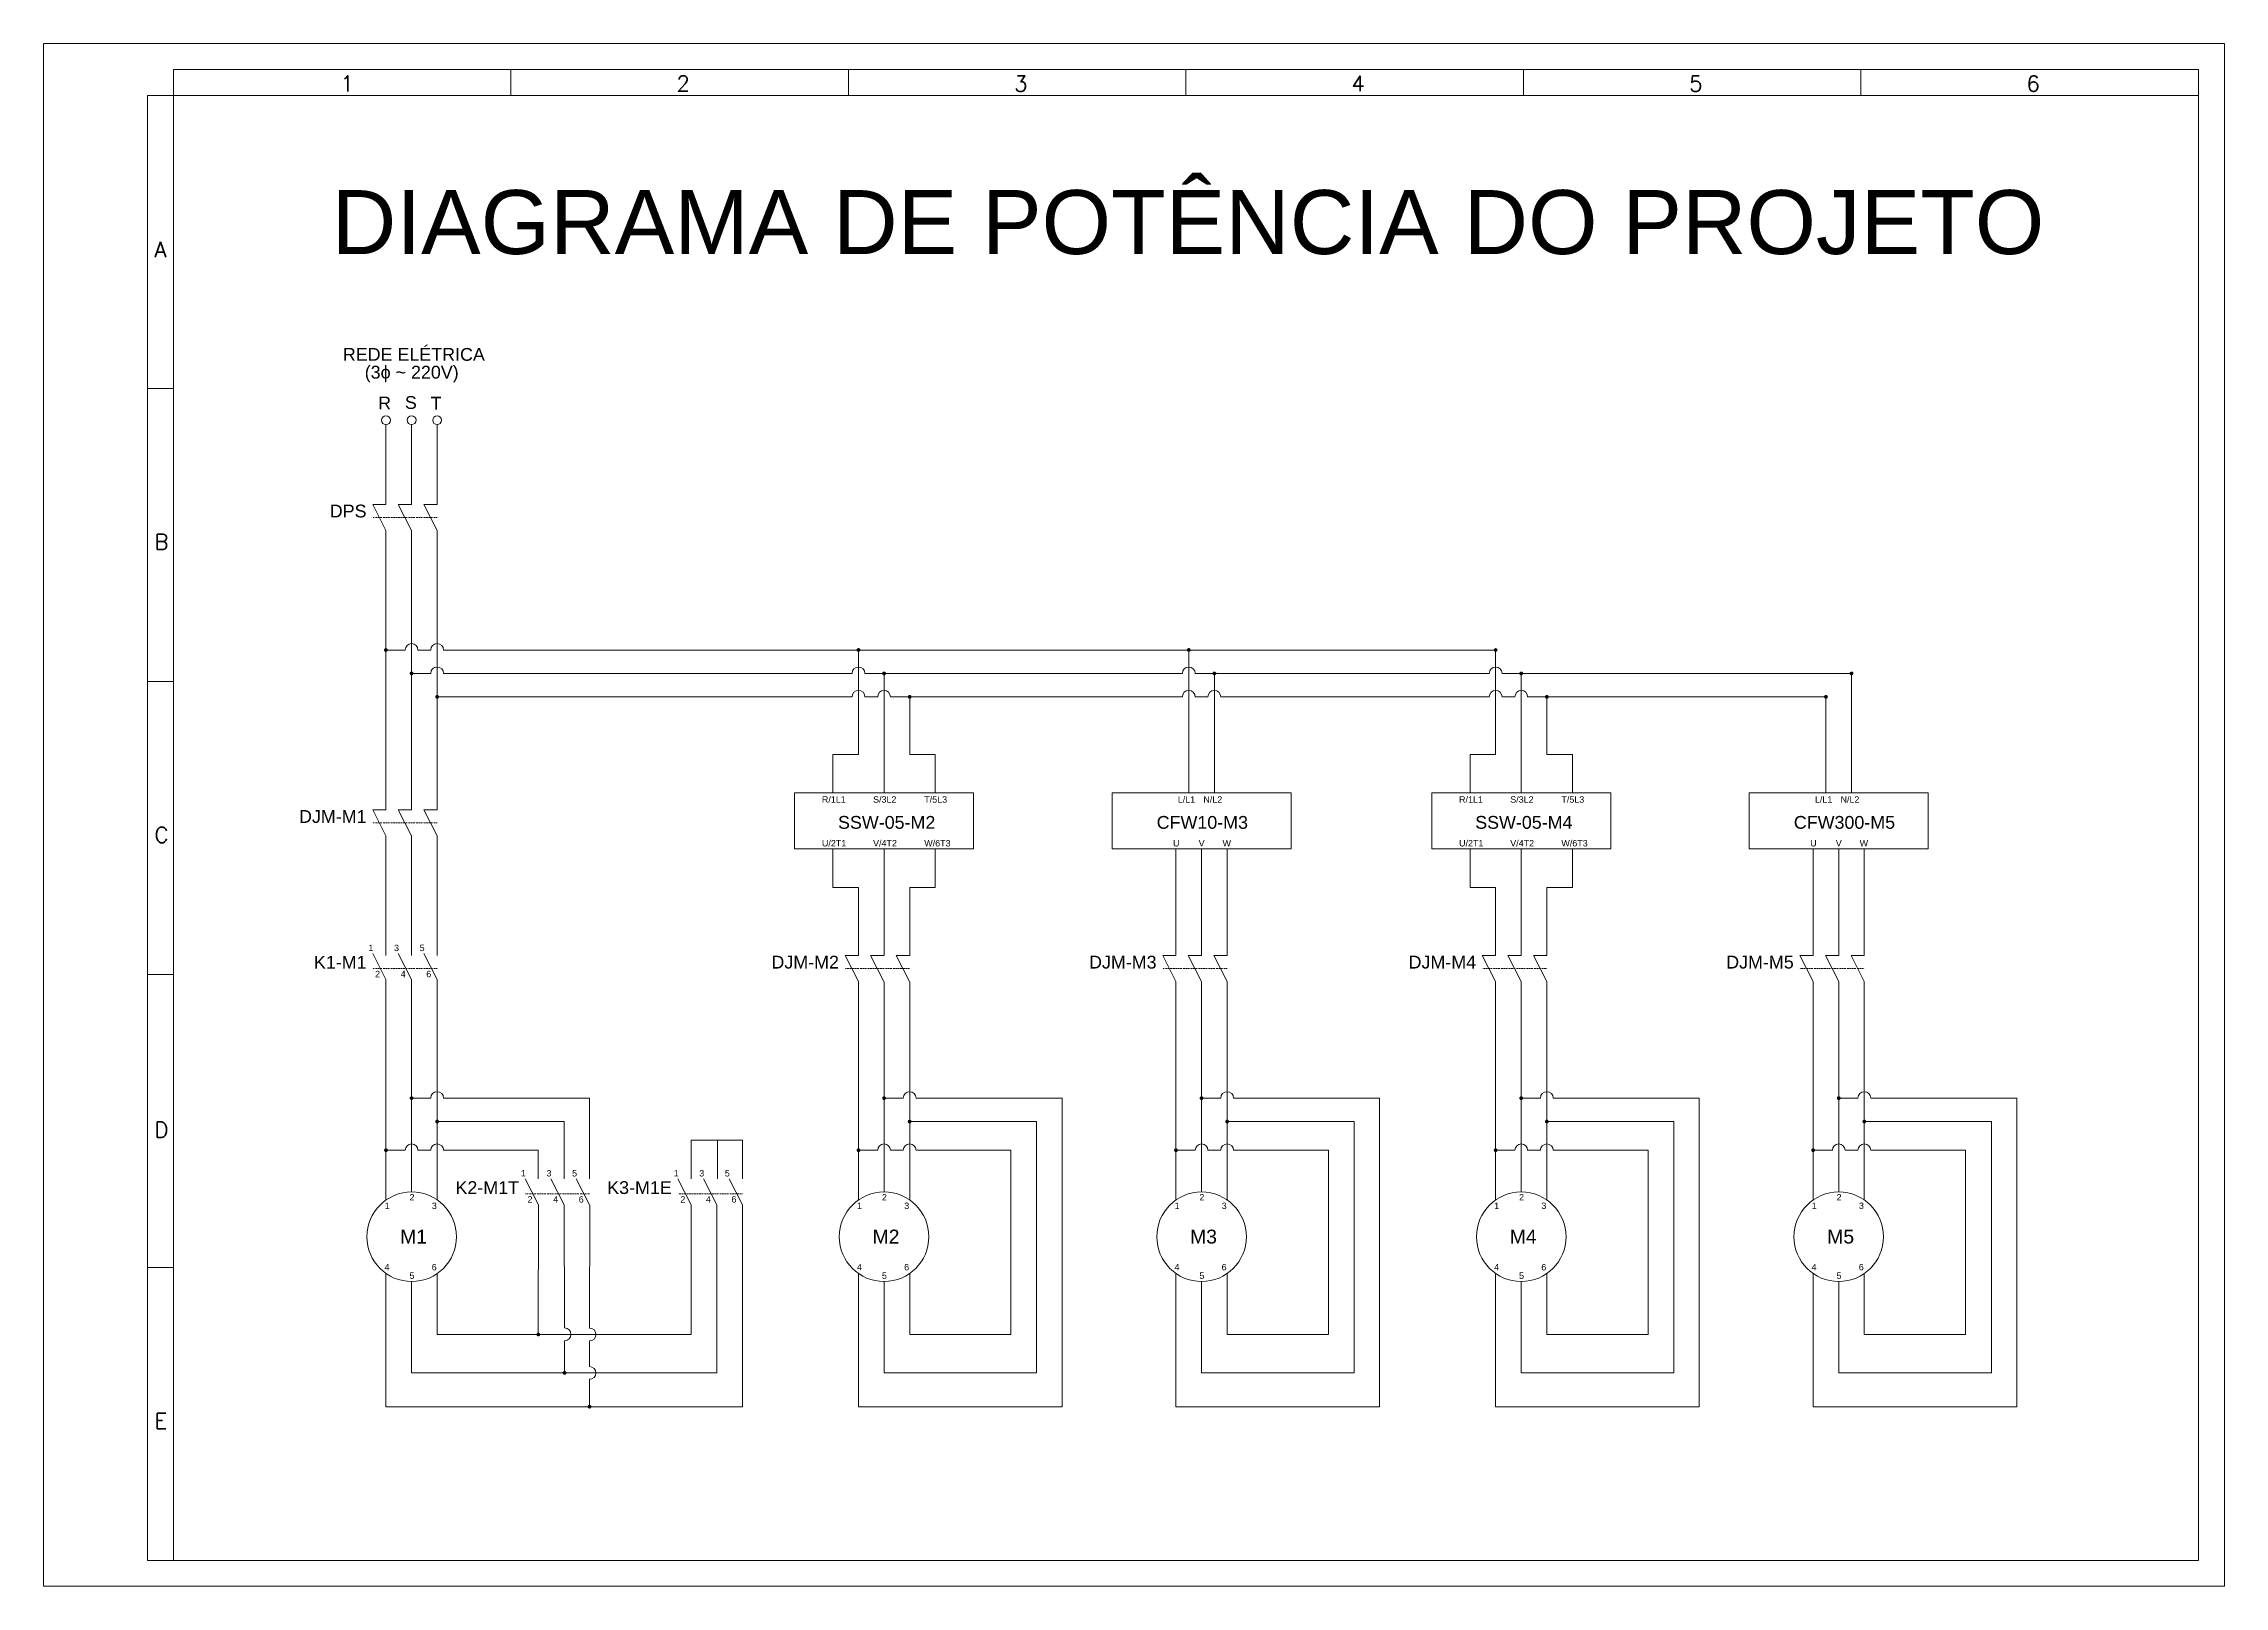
# Model space of a CAD drawing. Header units: millimetres. Extents: x 32696 to 36207, y 16706 to 17911.
# Drawn here: x 32696 to 34401, y 16706 to 17911 of the extents above; entities that cross this region are included whole.
import ezdxf
from ezdxf.enums import TextEntityAlignment as Align

# ---------------------------------------------------------------- set-up
doc = ezdxf.new("R2010")
doc.units = ezdxf.units.MM
doc.header["$LTSCALE"] = 0.1
doc.linetypes.add('ACAD_ISO03W100', pattern=[30, 12, -18])
doc.layers.get('0').update_dxf_attribs({"lineweight": 20})
doc.styles.add('ROMANS', font='romans')
doc.styles.get("Standard").update_dxf_attribs({"font": 'arial.ttf'})

msp = doc.modelspace()

# ---------------------------------------------------------------- texts
for s, height, p in [('DIAGRAMA DE POTÊNCIA DO PROJETO', 50, (32921.6, 17746.8)), ('REDE ELÉTRICA', 10, (32930.3, 17663.4)), ('(3ϕ ~ 220V)', 10, (32947.4, 17649.5)), ('R', 10, (32957.9, 17625.4)), ('S', 10, (32978.8, 17625.8)), ('T', 10, (32998.9, 17625.3))]:
    msp.add_text(s, height=height).set_placement(p)

# ---------------------------------------------------------------- blocks, each defined once
blk = doc.blocks.new('MIT-GENERAL')
blk.add_circle((11681, 8970), 350)
for s, p in [('1                 3', (11470, 9187)), ('2', (11664, 9254)), ('4                 6', (11469, 8707)), ('5', (11664, 8641))]:
    blk.add_text(s, height=50).set_placement(p)
blk.add_attdef('NAME', text='', height=100).set_placement((11696, 8918), align=Align.CENTER)
blk = doc.blocks.new('FOLHA')
for p, q in [((36499.11, 17170.38), (36079.11, 17170.38)), ((36079.11, 17170.38), (36079.11, 16873.38)), ((36499.11, 16873.38), (36499.11, 17170.38)), ((36104.11, 17165.38), (36104.11, 17160.38)), ((36494.11, 17165.38), (36104.11, 17165.38)), ((36169.11, 17165.38), (36169.11, 17160.38)), ((36234.11, 17165.38), (36234.11, 17160.38)), ((36299.11, 17165.38), (36299.11, 17160.38)), ((36364.11, 17165.38), (36364.11, 17160.38)), ((36429.11, 17165.38), (36429.11, 17160.38)), ((36494.11, 17160.38), (36494.11, 17165.38)), ((36104.11, 17160.38), (36099.11, 17160.38)), ((36099.11, 17160.38), (36099.11, 16878.38)), ((36494.11, 17160.38), (36104.11, 17160.38)), ((36104.11, 17160.38), (36104.11, 16878.38)), ((36494.11, 16878.38), (36494.11, 17160.38)), ((36099.11, 17103.98), (36104.11, 17103.98)), ((36099.11, 17047.58), (36104.11, 17047.58)), ((36099.11, 16991.18), (36104.11, 16991.18)), ((36099.11, 16934.78), (36104.11, 16934.78)), ((36099.11, 16878.38), (36104.11, 16878.38)), ((36314.11, 16878.38), (36104.11, 16878.38)), ((36314.11, 16878.38), (36494.11, 16878.38)), ((36079.11, 16873.38), (36499.11, 16873.38))]:
    blk.add_line(p, q)
at = {"style": 'ROMANS'}
for s, p in [('1', (36136.28, 17161.18)), ('2', (36200.98, 17161.19)), ('3', (36266.05, 17161.17)), ('4', (36330.98, 17161.2)), ('5', (36396.04, 17161.17)), ('6', (36460.97, 17161.17))]:
    blk.add_text(s, height=3, dxfattribs=at).set_placement(p)
at = {"char_height": 3, "width": 4, "attachment_point": 1, "style": 'ROMANS'}
for s, insert in [('A', (36100.44, 17132.24)), ('B', (36100.44, 17075.96)), ('C', (36100.44, 17019.54)), ('D', (36100.44, 16962.77)), ('E', (36100.44, 16906.72))]:
    blk.add_mtext(s, dxfattribs=dict(at, insert=insert))
blk = doc.blocks.new('SSW-GENERAL')
for p, q in [((33313.4, 17325.7), (33313.4, 17355.7)), ((33313.4, 17355.7), (33333.4, 17355.7)), ((33373.4, 17355.7), (33393.4, 17355.7)), ((33393.4, 17355.7), (33393.4, 17325.7)), ((33313.4, 17281.9), (33313.4, 17251.9)), ((33393.4, 17251.9), (33393.4, 17281.9)), ((33313.4, 17251.9), (33333.4, 17251.9)), ((33373.4, 17251.9), (33393.4, 17251.9))]:
    blk.add_line(p, q)
blk.add_lwpolyline([(33283.4, 17325.7), (33423.4, 17325.7), (33423.4, 17281.9), (33283.4, 17281.9)], close=True)
for s, p in [('R/1L1', (33304.8, 17318.1)), ('S/3L2', (33344.8, 17318.1)), ('T/5L3', (33384.8, 17318.1)), ('U/2T1', (33304.8, 17283.9)), ('V/4T2', (33344.8, 17283.9)), ('W/6T3', (33384.8, 17283.9))]:
    blk.add_text(s, height=5).set_placement(p)
blk.add_attdef('NOME', (33317.4, 17297.7), '', height=10)
blk = doc.blocks.new('CFW-GENERAL')
blk.add_lwpolyline([(33531.6, 17325.7), (33671.6, 17325.7), (33671.6, 17281.9), (33531.6, 17281.9)], close=True)
for s, p in [('L/L1', (33583, 17318.1)), ('N/L2', (33603, 17318.1)), ('U', (33579.3, 17283.9)), ('V', (33599.3, 17283.9)), ('W', (33618, 17283.9))]:
    blk.add_text(s, height=5).set_placement(p)
blk.add_attdef('NAME', (33566.5, 17297.7), '', height=10)
blk = doc.blocks.new('KX-GENERAL')
for p, q in [((32964, 17530.8), (32953.6, 17551.1)), ((32953.6, 17551.1), (32964, 17551.1)), ((32984, 17530.8), (32973.6, 17551.1)), ((32973.6, 17551.1), (32984, 17551.1)), ((33004, 17530.8), (32993.6, 17551.1)), ((32993.6, 17551.1), (33004, 17551.1))]:
    blk.add_line(p, q)
at = {"linetype": 'ACAD_ISO03W100', "ltscale": 0.2}
blk.add_line((33004, 17541), (32953.6, 17541), dxfattribs=at)
blk.add_attdef('NAME', text='', height=10).set_placement((32948.8, 17541), align=Align.RIGHT)
blk = doc.blocks.new('KY-GENERAL')
for p, q in [((32964, 17180), (32953.6, 17200.3)), ((32984, 17180), (32973.6, 17200.3)), ((33004, 17180), (32993.6, 17200.3))]:
    blk.add_line(p, q)
at = {"linetype": 'ACAD_ISO03W100', "ltscale": 0.2}
blk.add_line((33004, 17188.4), (32953.6, 17188.4), dxfattribs=at)
for s, p in [('1', (32950.3, 17202.1)), ('3', (32970.3, 17202.1)), ('5', (32990.3, 17202.1)), ('2', (32955.5, 17181.7)), ('4', (32975.5, 17181.7)), ('6', (32995.5, 17181.7))]:
    blk.add_text(s, height=5).set_placement(p)
blk.add_attdef('NAME', text='', height=10).set_placement((32948.8, 17188.4), align=Align.RIGHT)

# ---------------------------------------------------------------- hatches: boundary and pattern name
h = msp.add_hatch(color=256)
h.dxf.hatch_style = 1
h.paths.add_polyline_path([(32962.5, 17437.4, 1), (32965.5, 17437.4, 1)])
h = msp.add_hatch(color=256)
h.dxf.hatch_style = 1
h.paths.add_polyline_path([(33331.9, 17437.4, 1), (33334.9, 17437.4, 1)])
h = msp.add_hatch(color=256)
h.dxf.hatch_style = 1
h.paths.add_polyline_path([(33590.1, 17437.4, 1), (33593.1, 17437.4, 1)])
h = msp.add_hatch(color=256)
h.dxf.hatch_style = 1
h.paths.add_polyline_path([(33830, 17437.4, 1), (33833, 17437.4, 1)])
h = msp.add_hatch(color=256)
h.dxf.hatch_style = 1
h.paths.add_polyline_path([(32982.5, 17419.1, 1), (32985.5, 17419.1, 1)])
h = msp.add_hatch(color=256)
h.dxf.hatch_style = 1
h.paths.add_polyline_path([(33351.9, 17419.1, 1), (33354.9, 17419.1, 1)])
h = msp.add_hatch(color=256)
h.dxf.hatch_style = 1
h.paths.add_polyline_path([(33610.1, 17419.1, 1), (33613.1, 17419.1, 1)])
h = msp.add_hatch(color=256)
h.dxf.hatch_style = 1
h.paths.add_polyline_path([(33850, 17419.1, 1), (33853, 17419.1, 1)])
h = msp.add_hatch(color=256)
h.dxf.hatch_style = 1
h.paths.add_polyline_path([(34108.2, 17419.1, 1), (34111.2, 17419.1, 1)])
h = msp.add_hatch(color=256)
h.dxf.hatch_style = 1
h.paths.add_polyline_path([(33002.5, 17400.8, 1), (33005.5, 17400.8, 1)])
h = msp.add_hatch(color=256)
h.dxf.hatch_style = 1
h.paths.add_polyline_path([(33371.9, 17400.8, 1), (33374.9, 17400.8, 1)])
h = msp.add_hatch(color=256)
h.dxf.hatch_style = 1
h.paths.add_polyline_path([(33870, 17400.8, 1), (33873, 17400.8, 1)])
h = msp.add_hatch(color=256)
h.dxf.hatch_style = 1
h.paths.add_polyline_path([(34088.2, 17400.8, 1), (34091.2, 17400.8, 1)])
h = msp.add_hatch(color=256)
h.dxf.hatch_style = 1
h.paths.add_polyline_path([(32982.5, 17087.2, 1), (32985.5, 17087.2, 1)])
h = msp.add_hatch(color=256)
h.dxf.hatch_style = 1
h.paths.add_polyline_path([(33351.9, 17087.2, 1), (33354.9, 17087.2, 1)])
h = msp.add_hatch(color=256)
h.dxf.hatch_style = 1
h.paths.add_polyline_path([(33600.1, 17087.2, 1), (33603.1, 17087.2, 1)])
h = msp.add_hatch(color=256)
h.dxf.hatch_style = 1
h.paths.add_polyline_path([(33850, 17087.2, 1), (33853, 17087.2, 1)])
h = msp.add_hatch(color=256)
h.dxf.hatch_style = 1
h.paths.add_polyline_path([(34098.2, 17087.2, 1), (34101.2, 17087.2, 1)])
h = msp.add_hatch(color=256)
h.dxf.hatch_style = 1
h.paths.add_polyline_path([(33002.5, 17068.9, 1), (33005.5, 17068.9, 1)])
h = msp.add_hatch(color=256)
h.dxf.hatch_style = 1
h.paths.add_polyline_path([(33371.9, 17068.9, 1), (33374.9, 17068.9, 1)])
h = msp.add_hatch(color=256)
h.dxf.hatch_style = 1
h.paths.add_polyline_path([(33620.1, 17068.9, 1), (33623.1, 17068.9, 1)])
h = msp.add_hatch(color=256)
h.dxf.hatch_style = 1
h.paths.add_polyline_path([(33870, 17068.9, 1), (33873, 17068.9, 1)])
h = msp.add_hatch(color=256)
h.dxf.hatch_style = 1
h.paths.add_polyline_path([(34118.2, 17068.9, 1), (34121.2, 17068.9, 1)])
h = msp.add_hatch(color=256)
h.dxf.hatch_style = 1
h.paths.add_polyline_path([(32962.5, 17046.5, 1), (32965.5, 17046.5, 1)])
h = msp.add_hatch(color=256)
h.dxf.hatch_style = 1
h.paths.add_polyline_path([(33331.9, 17046.5, 1), (33334.9, 17046.5, 1)])
h = msp.add_hatch(color=256)
h.dxf.hatch_style = 1
h.paths.add_polyline_path([(33580.1, 17046.5, 1), (33583.1, 17046.5, 1)])
h = msp.add_hatch(color=256)
h.dxf.hatch_style = 1
h.paths.add_polyline_path([(33830, 17046.5, 1), (33833, 17046.5, 1)])
h = msp.add_hatch(color=256)
h.dxf.hatch_style = 1
h.paths.add_polyline_path([(34078.2, 17046.5, 1), (34081.2, 17046.5, 1)])
h = msp.add_hatch(color=256)
h.dxf.hatch_style = 1
h.paths.add_polyline_path([(33081.6, 16902.6, 1), (33084.6, 16902.6, 1)])
h = msp.add_hatch(color=256)
h.dxf.hatch_style = 1
h.paths.add_polyline_path([(33102.1, 16872.5, 1), (33105.1, 16872.5, 1)])
h = msp.add_hatch(color=256)
h.dxf.hatch_style = 1
h.paths.add_polyline_path([(33121.6, 16846.1, 1), (33124.6, 16846.1, 1)])

# ---------------------------------------------------------------- linework, layer by layer
for p, q in [((32964, 17551.1), (32964, 17613.5)), ((32984, 17551.1), (32984, 17613.5)), ((33004, 17551.1), (33004, 17613.5)), ((32964, 17437.4), (32964, 17530.8)), ((32984, 17419.1), (32984, 17530.8)), ((33004, 17400.8), (33004, 17530.8)), ((32964, 17312.4), (32964, 17437.4)), ((32964, 17437.4), (32979, 17437.4)), ((32989, 17437.4), (32999, 17437.4)), ((33009, 17437.4), (33831.5, 17437.4)), ((33333.4, 17355.7), (33333.4, 17437.4)), ((33591.6, 17325.7), (33591.6, 17437.4)), ((33831.5, 17355.7), (33831.5, 17437.4)), ((32984, 17312.4), (32984, 17419.1)), ((32999, 17419.1), (32984, 17419.1)), ((33328.4, 17419.1), (33009, 17419.1)), ((33586.6, 17419.1), (33338.4, 17419.1)), ((33353.4, 17325.7), (33353.4, 17419.1)), ((33826.5, 17419.1), (33596.6, 17419.1)), ((33611.6, 17325.7), (33611.6, 17419.1)), ((34109.7, 17419.1), (33836.5, 17419.1)), ((33851.5, 17325.7), (33851.5, 17419.1)), ((34109.7, 17325.7), (34109.7, 17419.1)), ((33004, 17312.4), (33004, 17400.8)), ((33328.4, 17400.8), (33004, 17400.8)), ((33348.4, 17400.8), (33338.4, 17400.8)), ((33586.6, 17400.8), (33358.4, 17400.8)), ((33373.4, 17355.7), (33373.4, 17400.8)), ((33606.6, 17400.8), (33596.6, 17400.8)), ((33826.5, 17400.8), (33616.6, 17400.8)), ((33846.5, 17400.8), (33836.5, 17400.8)), ((34089.7, 17400.8), (33856.5, 17400.8)), ((33871.5, 17355.7), (33871.5, 17400.8)), ((34089.7, 17325.7), (34089.7, 17400.8)), ((32964, 17198.6), (32964, 17292)), ((32984, 17198.6), (32984, 17292)), ((33004, 17198.6), (33004, 17292)), ((33353.4, 17198.6), (33353.4, 17281.9)), ((33581.6, 17198.6), (33581.6, 17281.9)), ((33601.6, 17198.6), (33601.6, 17281.9)), ((33621.6, 17198.6), (33621.6, 17281.9)), ((33851.5, 17198.6), (33851.5, 17281.9)), ((34079.7, 17198.6), (34079.7, 17281.9)), ((34099.7, 17198.6), (34099.7, 17281.9)), ((34119.7, 17198.6), (34119.7, 17281.9)), ((33333.4, 17198.6), (33333.4, 17251.9)), ((33373.4, 17198.6), (33373.4, 17251.9)), ((33831.5, 17198.6), (33831.5, 17251.9)), ((33871.5, 17198.6), (33871.5, 17251.9)), ((32964, 17007.6), (32964, 17180)), ((32984, 17013.9), (32984, 17180)), ((33004, 17007.6), (33004, 17180)), ((33333.4, 17007.6), (33333.4, 17178.2)), ((33353.4, 17013.9), (33353.4, 17178.2)), ((33373.4, 17007.6), (33373.4, 17178.2)), ((33581.6, 17007.6), (33581.6, 17178.2)), ((33601.6, 17013.9), (33601.6, 17178.2)), ((33621.6, 17007.6), (33621.6, 17178.2)), ((33831.5, 17007.6), (33831.5, 17178.2)), ((33851.5, 17013.9), (33851.5, 17178.2)), ((33871.5, 17007.6), (33871.5, 17178.2)), ((34079.7, 17007.6), (34079.7, 17178.2)), ((34099.7, 17013.9), (34099.7, 17178.2)), ((34119.7, 17007.6), (34119.7, 17178.2)), ((32999, 17087.2), (32984, 17087.2)), ((33123.1, 17087.2), (33009, 17087.2)), ((33123.1, 17024.2), (33123.1, 17087.2)), ((33368.4, 17087.2), (33353.4, 17087.2)), ((33492.5, 17087.2), (33378.4, 17087.2)), ((33492.5, 17087.2), (33492.5, 16846.1)), ((33616.6, 17087.2), (33601.6, 17087.2)), ((33740.7, 17087.2), (33626.6, 17087.2)), ((33740.7, 17087.2), (33740.7, 16846.1)), ((33866.5, 17087.2), (33851.5, 17087.2)), ((33990.6, 17087.2), (33876.5, 17087.2)), ((33990.6, 17087.2), (33990.6, 16846.1)), ((34114.7, 17087.2), (34099.7, 17087.2)), ((34238.8, 17087.2), (34124.7, 17087.2)), ((34238.8, 17087.2), (34238.8, 16846.1)), ((33103.3, 17068.9), (33004, 17068.9)), ((33103.3, 17024.2), (33103.3, 17068.9)), ((33472.6, 17068.9), (33373.4, 17068.9)), ((33472.6, 16872.5), (33472.6, 17068.9)), ((33720.9, 17068.9), (33621.6, 17068.9)), ((33720.9, 16872.5), (33720.9, 17068.9)), ((33970.7, 17068.9), (33871.5, 17068.9)), ((33970.7, 16872.5), (33970.7, 17068.9)), ((34219, 17068.9), (34119.7, 17068.9)), ((34219, 16872.5), (34219, 17068.9)), ((33202.6, 17024.2), (33202.6, 17054.4)), ((33202.6, 17054.4), (33242.6, 17054.4)), ((33223.2, 17024.2), (33223.2, 17054.4)), ((33242.6, 17054.4), (33242.6, 17024.2)), ((32964, 17046.5), (32979, 17046.5)), ((32989, 17046.5), (32999, 17046.5)), ((33083.1, 17046.5), (33009, 17046.5)), ((33083.1, 17024.2), (33083.1, 17046.5)), ((33333.4, 17046.5), (33348.4, 17046.5)), ((33358.4, 17046.5), (33368.4, 17046.5)), ((33452.5, 17046.5), (33378.4, 17046.5)), ((33452.5, 16902.6), (33452.5, 17046.5)), ((33581.6, 17046.5), (33596.6, 17046.5)), ((33606.6, 17046.5), (33616.6, 17046.5)), ((33700.7, 17046.5), (33626.6, 17046.5)), ((33700.7, 16902.6), (33700.7, 17046.5)), ((33831.5, 17046.5), (33846.5, 17046.5)), ((33856.5, 17046.5), (33866.5, 17046.5)), ((33950.6, 17046.5), (33876.5, 17046.5)), ((33950.6, 16902.6), (33950.6, 17046.5)), ((34079.7, 17046.5), (34094.7, 17046.5)), ((34104.7, 17046.5), (34114.7, 17046.5)), ((34198.8, 17046.5), (34124.7, 17046.5)), ((34198.8, 16902.6), (34198.8, 17046.5)), ((33083.3, 17003.8), (33083.1, 16902.6)), ((33103.3, 17003.8), (33103.6, 16907.6)), ((33123.3, 17003.8), (33123.2, 16907.5)), ((33202.6, 16902.6), (33202.6, 17003.8)), ((33222.6, 16872.5), (33222.6, 17003.8)), ((33242.6, 17003.8), (33242.6, 16846.1)), ((32964, 16846.1), (32964, 16950.2)), ((33004, 16902.6), (33004, 16950.2)), ((33333.4, 16846.1), (33333.4, 16950.2)), ((33373.4, 16902.6), (33373.4, 16950.2)), ((33581.6, 16846.1), (33581.6, 16950.2)), ((33621.6, 16902.6), (33621.6, 16950.2)), ((33831.5, 16846.1), (33831.5, 16950.2)), ((33871.5, 16902.6), (33871.5, 16950.2)), ((34079.7, 16846.1), (34079.7, 16950.2)), ((34119.7, 16902.6), (34119.7, 16950.2)), ((32984, 16872.5), (32984, 16943.9)), ((33353.4, 16872.5), (33353.4, 16943.9)), ((33601.6, 16872.5), (33601.6, 16943.9)), ((33851.5, 16872.5), (33851.5, 16943.9)), ((34099.7, 16872.5), (34099.7, 16943.9)), ((33004, 16902.6), (33202.6, 16902.6)), ((33103.6, 16897.6), (33103.6, 16872.5)), ((33123.1, 16897.5), (33123.1, 16877.5)), ((33373.4, 16902.6), (33452.5, 16902.6)), ((33621.6, 16902.6), (33700.7, 16902.6)), ((33871.5, 16902.6), (33950.6, 16902.6)), ((34119.7, 16902.6), (34198.8, 16902.6)), ((32984, 16872.5), (33222.6, 16872.5)), ((33123.1, 16867.5), (33123.1, 16846.1)), ((33353.4, 16872.5), (33472.6, 16872.5)), ((33601.6, 16872.5), (33720.9, 16872.5)), ((33851.5, 16872.5), (33970.7, 16872.5)), ((34099.7, 16872.5), (34219, 16872.5)), ((33242.6, 16846.1), (32964, 16846.1)), ((33492.5, 16846.1), (33333.4, 16846.1)), ((33740.7, 16846.1), (33581.6, 16846.1)), ((33990.6, 16846.1), (33831.5, 16846.1)), ((34238.8, 16846.1), (34079.7, 16846.1))]:
    msp.add_line(p, q)
for centre in [(32964, 17617), (32984, 17617), (33004, 17617)]:
    msp.add_circle(centre, 3.5)
for centre, start, end in [((32984, 17437.4), 0, 180), ((33004, 17437.4), 0, 180), ((33004, 17419.1), 0, 180), ((33333.4, 17419.1), 0, 180), ((33591.6, 17419.1), 0, 180), ((33831.5, 17419.1), 0, 180), ((33333.4, 17400.8), 0, 180), ((33353.4, 17400.8), 0, 180), ((33591.6, 17400.8), 0, 180), ((33611.6, 17400.8), 0, 180), ((33831.5, 17400.8), 0, 180), ((33851.5, 17400.8), 0, 180), ((33004, 17087.2), 0, 180), ((33373.4, 17087.2), 0, 180), ((33621.6, 17087.2), 0, 180), ((33871.5, 17087.2), 0, 180), ((34119.7, 17087.2), 0, 180), ((32984, 17046.5), 0, 180), ((33004, 17046.5), 0, 180), ((33353.4, 17046.5), 0, 180), ((33373.4, 17046.5), 0, 180), ((33601.6, 17046.5), 0, 180), ((33621.6, 17046.5), 0, 180), ((33851.5, 17046.5), 0, 180), ((33871.5, 17046.5), 0, 180), ((34099.7, 17046.5), 0, 180), ((34119.7, 17046.5), 0, 180), ((33103.6, 16902.6), 270, 90), ((33123.1, 16902.5), 270, 90), ((33123.1, 16872.5), 270, 90)]:
    msp.add_arc(centre, 5, start, end)

# ---------------------------------------------------------------- block references
at = {"xscale": 4.059117410256329, "yscale": 4.059117410256329, "zscale": 4.059117410256329}
msp.add_blockref('FOLHA', (-113753, -51785.3), dxfattribs=at)
for name, p, values in [('KX-GENERAL', (0, 0), {'NAME': 'DPS'}), ('SSW-GENERAL', (0, 0), {'NOME': 'SSW-05-M2'}), ('SSW-GENERAL', (498.1, 0), {'NOME': 'SSW-05-M4'}), ('CFW-GENERAL', (0, 0), {'NAME': 'CFW10-M3'}), ('CFW-GENERAL', (498.1, 0), {'NAME': 'CFW300-M5'}), ('KX-GENERAL', (0, -238.7), {'NAME': 'DJM-M1'}), ('KY-GENERAL', (0, 0), {'NAME': 'K1-M1'}), ('KX-GENERAL', (369.3, -352.5), {'NAME': 'DJM-M2'}), ('KX-GENERAL', (617.6, -352.5), {'NAME': 'DJM-M3'}), ('KX-GENERAL', (867.4, -352.5), {'NAME': 'DJM-M4'}), ('KX-GENERAL', (1115.7, -352.5), {'NAME': 'DJM-M5'}), ('KY-GENERAL', (119.2, -176.1), {'NAME': 'K2-M1T'}), ('KY-GENERAL', (238.6, -176.1), {'NAME': 'K3-M1E'})]:
    msp.add_blockref(name, p).add_auto_attribs(values)
ref = msp.add_blockref('MIT-GENERAL', (31816, 16081.9), dxfattribs=dict(xscale=0.1, yscale=0.1, zscale=0.1))
ref.add_attrib('NAME', 'M1', dxfattribs={"height": 10.83}).set_placement((32985.6, 16973.6), align=Align.CENTER)
ref = msp.add_blockref('MIT-GENERAL', (32185.3, 16081.9), dxfattribs=dict(xscale=0.1, yscale=0.1, zscale=0.1))
ref.add_attrib('NAME', 'M2', dxfattribs={"height": 10.83}).set_placement((33354.9, 16973.6), align=Align.CENTER)
ref = msp.add_blockref('MIT-GENERAL', (32433.5, 16081.9), dxfattribs=dict(xscale=0.1, yscale=0.1, zscale=0.1))
ref.add_attrib('NAME', 'M3', dxfattribs={"height": 10.83}).set_placement((33603.1, 16973.6), align=Align.CENTER)
ref = msp.add_blockref('MIT-GENERAL', (32683.4, 16081.9), dxfattribs=dict(xscale=0.1, yscale=0.1, zscale=0.1))
ref.add_attrib('NAME', 'M4', dxfattribs={"height": 10.83}).set_placement((33853, 16973.6), align=Align.CENTER)
ref = msp.add_blockref('MIT-GENERAL', (32931.6, 16081.9), dxfattribs=dict(xscale=0.1, yscale=0.1, zscale=0.1))
ref.add_attrib('NAME', 'M5', dxfattribs={"height": 10.83}).set_placement((34101.2, 16973.6), align=Align.CENTER)

msp.set_redraw_order([(e.dxf.handle, doc.entitydb.next_handle()) for e in msp.query("TEXT MTEXT ATTDEF DIMENSION ARC_DIMENSION")])  # texts and dimensions are drawn at this point

doc.saveas('drawing.dxf')
